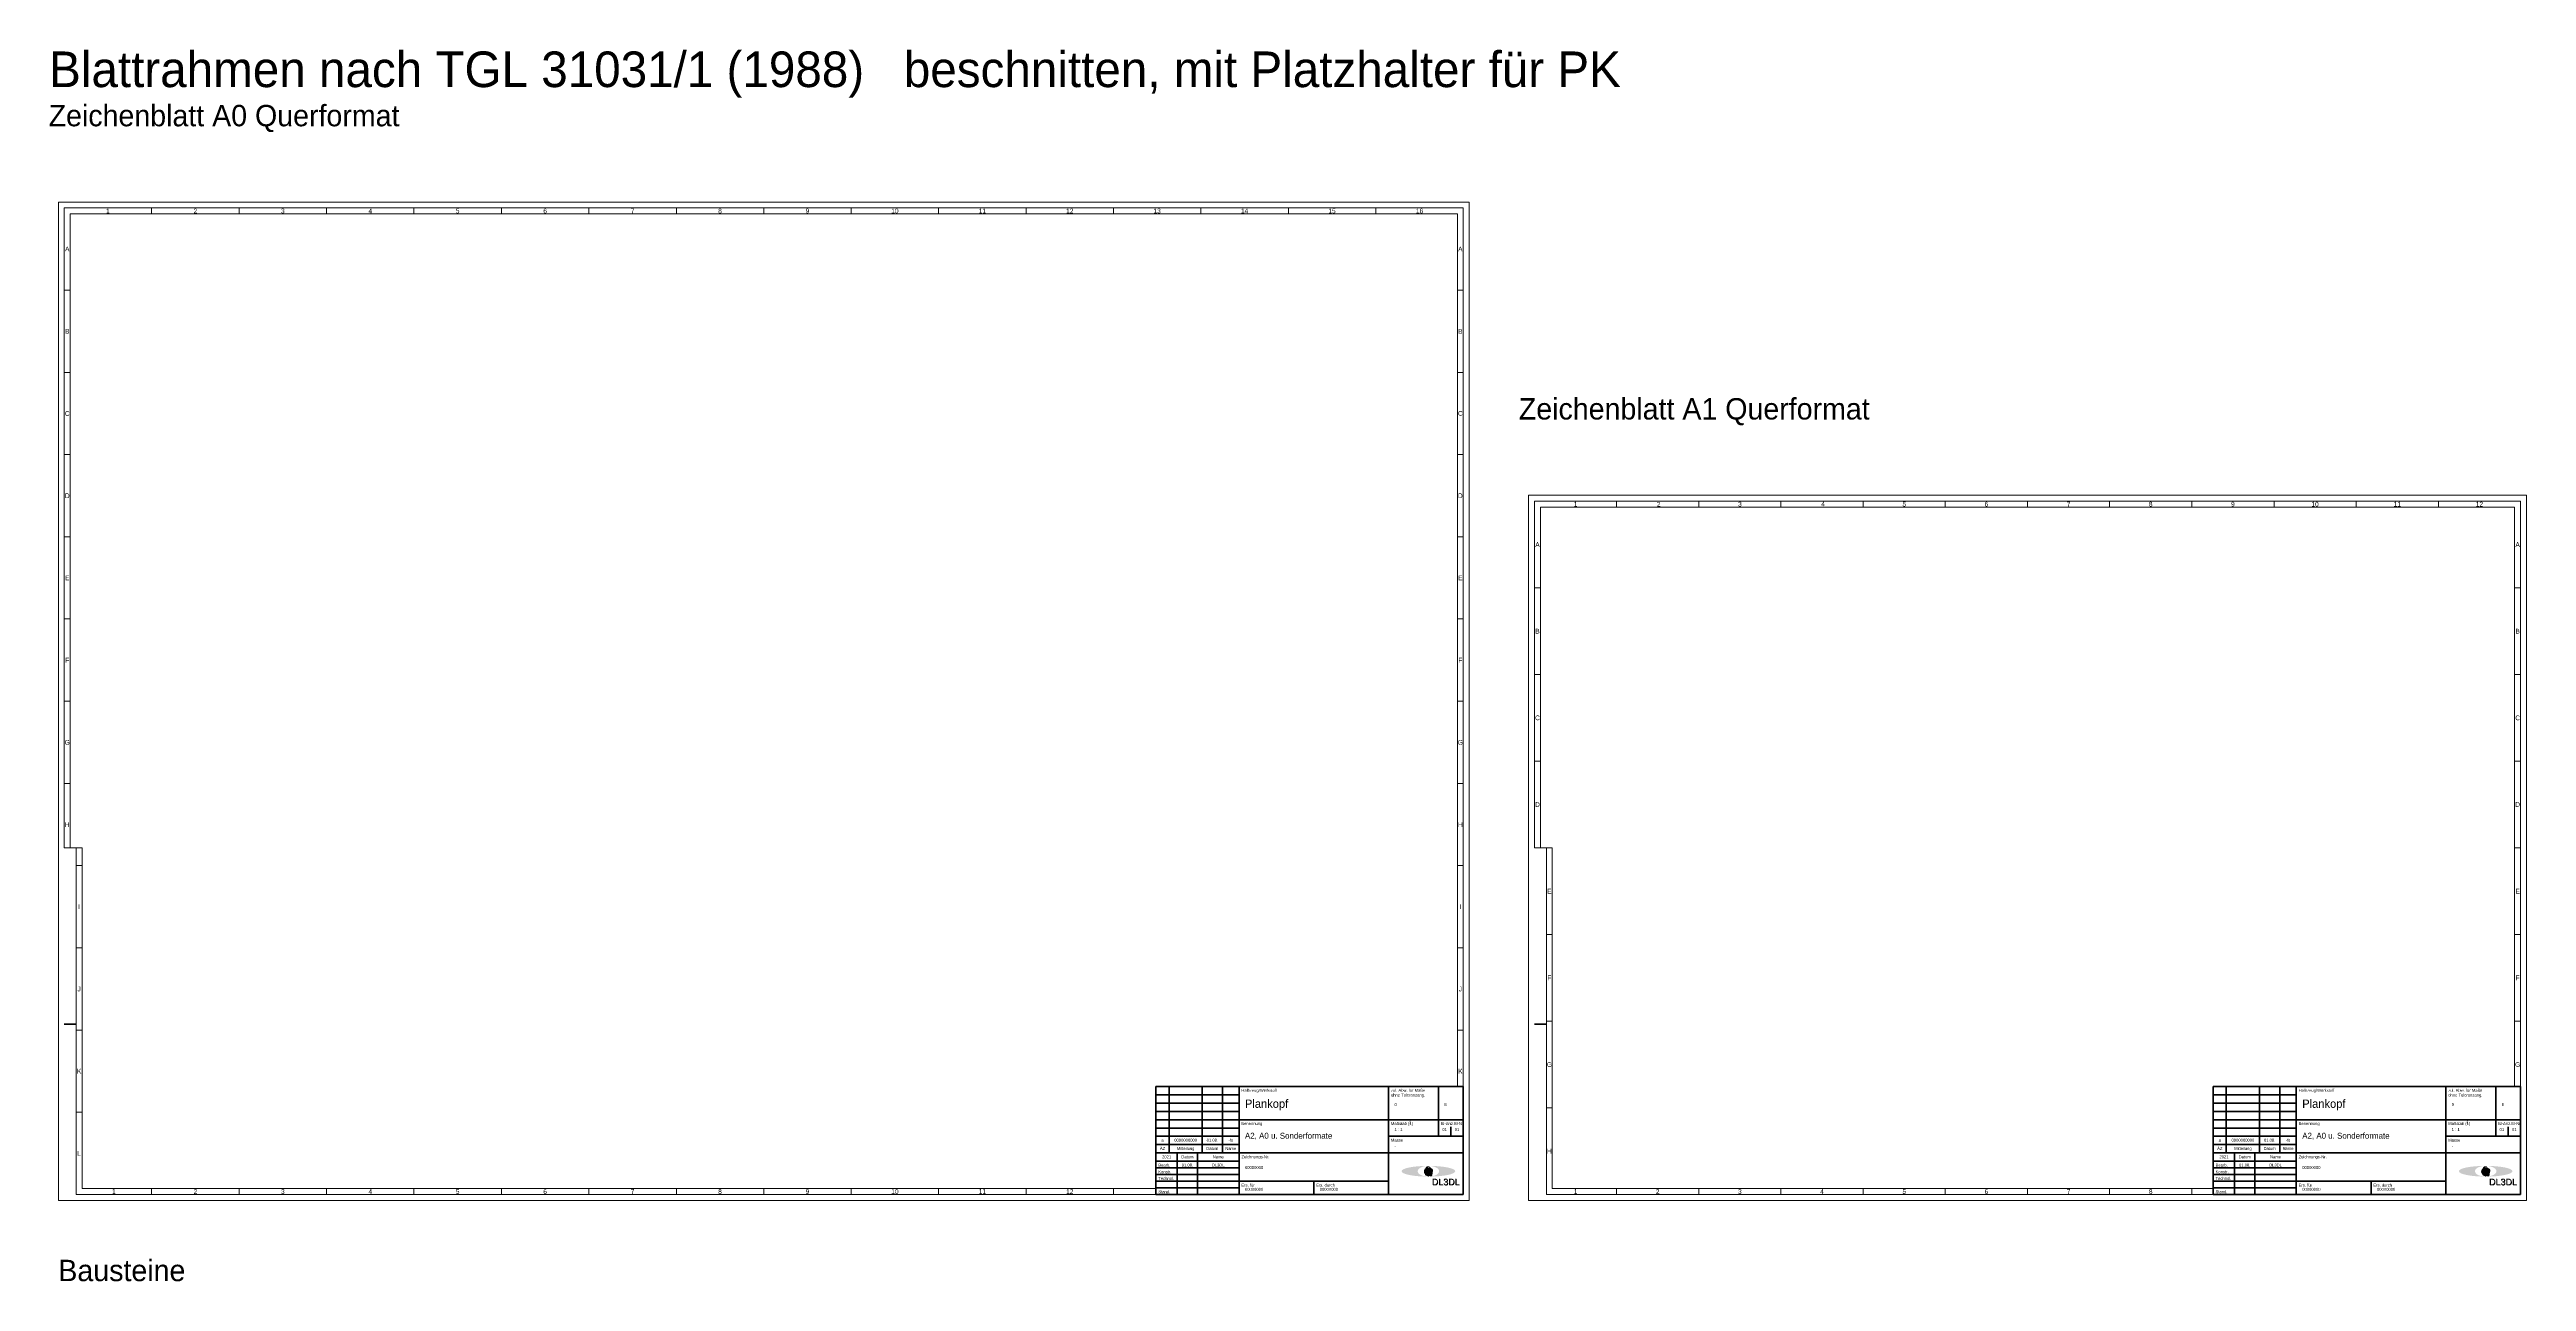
# Model space of a CAD drawing. Header units: millimetres. Extents: x -10 to 4154, y -219 to 3798.
# Drawn here: x -10 to 2078, y 299 to 1337 of the extents above; entities that cross this region are included whole.
import ezdxf
from ezdxf.enums import TextEntityAlignment as Align

# ---------------------------------------------------------------- set-up
doc = ezdxf.new("R2010")
doc.units = ezdxf.units.MM
for name, color, linetype, lineweight, true_color in [('_Logo_A_oval', 1, 'Continuous', 5, 0xff0000), ('_Logo_B_oval', 30, 'Continuous', 5, 0xff7f00), ('_Logo_C_oval', 16, 'Continuous', 5, 0x4c0000), ('_Logo_Phoenix', 96, 'Continuous', 5, 0x004c00), ('_Logo_Text1', 5, 'Continuous', 5, 0x0000ff), ('_Logo_Text2', 1, 'Continuous', 5, 0xff0000), ('Begrenzungslinie Felder', 5, 'Continuous', 50, 0x0000ff), ('Begrenzungslinie Schriftfeld', 30, 'Continuous', 100, 0xff7f00), ('Blattformate', 2, 'Continuous', 5, 0xffff00), ('Legende', 7, 'Continuous', 5, 0x000000), ('Lochung', 94, 'Continuous', 50, 0x008000), ('PK_Txt_ausgef', 3, 'Continuous', 5, 0x00ff00), ('Text_Ausgef', 3, 'Continuous', 5, 0x00ff00), ('Text_Vorgabe', 1, 'Continuous', 5, 0xff0000), ('Zeichnungsrahmen_1', 7, 'Continuous', 5, 0x000000), ('Zeilenlinie', 134, 'Continuous', 35, 0x008080)]:
    doc.layers.add(name, color=color, linetype=linetype, lineweight=lineweight, true_color=true_color)
doc.styles.add('textstyle100', font='')
doc.styles.add('textstyle101', font='')
doc.styles.add('textstyle102', font='')
doc.styles.add('textstyle103', font='')
doc.styles.add('textstyle140', font='')
doc.styles.add('textstyle141', font='')
doc.styles.add('textstyle147', font='')
doc.styles.add('textstyle148', font='')
doc.styles.add('textstyle149', font='')
doc.styles.add('textstyle150', font='')
doc.styles.add('textstyle151', font='')
doc.styles.add('textstyle152', font='')
doc.styles.add('textstyle153', font='')
doc.styles.add('textstyle154', font='')
doc.styles.add('textstyle155', font='')
doc.styles.add('textstyle156', font='')
doc.styles.add('textstyle157', font='')
doc.styles.add('textstyle158', font='')
doc.styles.add('textstyle159', font='')
doc.styles.add('textstyle160', font='')
doc.styles.add('textstyle161', font='')
doc.styles.add('textstyle162', font='')
doc.styles.add('textstyle163', font='')
doc.styles.add('textstyle164', font='')
doc.styles.add('textstyle165', font='')
doc.styles.add('textstyle166', font='')
doc.styles.add('textstyle167', font='')
doc.styles.add('textstyle168', font='')
doc.styles.add('textstyle169', font='')
doc.styles.add('textstyle170', font='')
doc.styles.add('textstyle171', font='')
doc.styles.add('textstyle172', font='')
doc.styles.add('textstyle173', font='')
doc.styles.add('textstyle174', font='')
doc.styles.add('textstyle175', font='')
doc.styles.add('textstyle176', font='')
doc.styles.add('textstyle177', font='')
doc.styles.add('textstyle178', font='')
doc.styles.add('textstyle179', font='')
doc.styles.add('textstyle180', font='')
doc.styles.add('textstyle181', font='')
doc.styles.add('textstyle182', font='')
doc.styles.add('textstyle183', font='')
doc.styles.add('textstyle184', font='')
doc.styles.add('textstyle185', font='')
doc.styles.add('textstyle186', font='')
doc.styles.add('textstyle187', font='')
doc.styles.add('textstyle188', font='')
doc.styles.add('textstyle189', font='')
doc.styles.add('textstyle190', font='')
doc.styles.add('textstyle191', font='')
doc.styles.add('textstyle192', font='')
doc.styles.add('textstyle193', font='')
doc.styles.add('textstyle194', font='')
doc.styles.add('textstyle195', font='')
doc.styles.add('textstyle196', font='')
doc.styles.add('textstyle197', font='')
doc.styles.add('textstyle198', font='')
doc.styles.add('textstyle199', font='')
doc.styles.add('textstyle200', font='')
doc.styles.add('textstyle201', font='')
doc.styles.add('textstyle202', font='')
doc.styles.add('textstyle203', font='')
doc.styles.add('textstyle204', font='')
doc.styles.add('textstyle205', font='')
doc.styles.add('textstyle206', font='')
doc.styles.add('textstyle210', font='')
doc.styles.add('textstyle211', font='')
doc.styles.add('textstyle212', font='')
doc.styles.add('textstyle213', font='')
doc.styles.add('textstyle214', font='')
doc.styles.add('textstyle215', font='')
doc.styles.add('textstyle216', font='')
doc.styles.add('textstyle217', font='')
doc.styles.add('textstyle218', font='')
doc.styles.add('textstyle219', font='')
doc.styles.add('textstyle220', font='')
doc.styles.add('textstyle221', font='')
doc.styles.add('textstyle222', font='')
doc.styles.add('textstyle223', font='')
doc.styles.add('textstyle224', font='')
doc.styles.add('textstyle225', font='')
doc.styles.add('textstyle226', font='')
doc.styles.add('textstyle227', font='')
doc.styles.add('textstyle228', font='')
doc.styles.add('textstyle229', font='')
doc.styles.add('textstyle230', font='')
doc.styles.add('textstyle231', font='')
doc.styles.add('textstyle232', font='')
doc.styles.add('textstyle233', font='')
doc.styles.add('textstyle234', font='')
doc.styles.add('textstyle235', font='')
doc.styles.add('textstyle24', font='')
doc.styles.add('textstyle25', font='')
doc.styles.add('textstyle26', font='')
doc.styles.add('textstyle27', font='')
doc.styles.add('textstyle28', font='')
doc.styles.add('textstyle29', font='')
doc.styles.add('textstyle30', font='')
doc.styles.add('textstyle31', font='')
doc.styles.add('textstyle32', font='')
doc.styles.add('textstyle33', font='')
doc.styles.add('textstyle34', font='')
doc.styles.add('textstyle35', font='')
doc.styles.add('textstyle36', font='')
doc.styles.add('textstyle37', font='')
doc.styles.add('textstyle38', font='')
doc.styles.add('textstyle39', font='')
doc.styles.add('textstyle40', font='')
doc.styles.add('textstyle41', font='')
doc.styles.add('textstyle42', font='')
doc.styles.add('textstyle43', font='')
doc.styles.add('textstyle436', font='')
doc.styles.add('textstyle44', font='')
doc.styles.add('textstyle45', font='')
doc.styles.add('textstyle46', font='')
doc.styles.add('textstyle47', font='')
doc.styles.add('textstyle48', font='')
doc.styles.add('textstyle49', font='')
doc.styles.add('textstyle50', font='')
doc.styles.add('textstyle51', font='')
doc.styles.add('textstyle52', font='')
doc.styles.add('textstyle53', font='')
doc.styles.add('textstyle54', font='')
doc.styles.add('textstyle549', font='')
doc.styles.add('textstyle55', font='')
doc.styles.add('textstyle554', font='')
doc.styles.add('textstyle555', font='')
doc.styles.add('textstyle56', font='')
doc.styles.add('textstyle57', font='')
doc.styles.add('textstyle58', font='')
doc.styles.add('textstyle59', font='')
doc.styles.add('textstyle60', font='')
doc.styles.add('textstyle61', font='')
doc.styles.add('textstyle62', font='')
doc.styles.add('textstyle63', font='')
doc.styles.add('textstyle64', font='')
doc.styles.add('textstyle65', font='')
doc.styles.add('textstyle66', font='')
doc.styles.add('textstyle67', font='')
doc.styles.add('textstyle68', font='')
doc.styles.add('textstyle69', font='')
doc.styles.add('textstyle70', font='')
doc.styles.add('textstyle71', font='')
doc.styles.add('textstyle72', font='')
doc.styles.add('textstyle73', font='')
doc.styles.add('textstyle74', font='')
doc.styles.add('textstyle75', font='')
doc.styles.add('textstyle76', font='')
doc.styles.add('textstyle77', font='')
doc.styles.add('textstyle78', font='')
doc.styles.add('textstyle79', font='')
doc.styles.add('textstyle80', font='')
doc.styles.add('textstyle81', font='')
doc.styles.add('textstyle82', font='')
doc.styles.add('textstyle83', font='')
doc.styles.add('textstyle84', font='')
doc.styles.add('textstyle85', font='')
doc.styles.add('textstyle86', font='')
doc.styles.add('textstyle87', font='')
doc.styles.add('textstyle88', font='')
doc.styles.add('textstyle89', font='')
doc.styles.add('textstyle90', font='')
doc.styles.add('textstyle91', font='')
doc.styles.add('textstyle92', font='')
doc.styles.add('textstyle93', font='')
doc.styles.add('textstyle94', font='')
doc.styles.add('textstyle95', font='')
doc.styles.add('textstyle96', font='')
doc.styles.add('textstyle97', font='')
doc.styles.add('textstyle98', font='')
doc.styles.add('textstyle99', font='')
doc.styles.get('textstyle100').set_extended_font_data('TGL 31034-1')
doc.styles.get('textstyle101').set_extended_font_data('TGL 31034-1')
doc.styles.get('textstyle102').set_extended_font_data('TGL 31034-1')
doc.styles.get('textstyle103').set_extended_font_data('TGL 31034-1')
doc.styles.get('textstyle140').set_extended_font_data('Arial')
doc.styles.get('textstyle141').set_extended_font_data('Arial')
doc.styles.get('textstyle147').set_extended_font_data('TGL 31034-1')
doc.styles.get('textstyle148').set_extended_font_data('TGL 31034-1')
doc.styles.get('textstyle149').set_extended_font_data('TGL 31034-1')
doc.styles.get('textstyle150').set_extended_font_data('TGL 31034-1')
doc.styles.get('textstyle151').set_extended_font_data('TGL 31034-1')
doc.styles.get('textstyle152').set_extended_font_data('TGL 31034-1')
doc.styles.get('textstyle153').set_extended_font_data('TGL 31034-1')
doc.styles.get('textstyle154').set_extended_font_data('TGL 31034-1')
doc.styles.get('textstyle155').set_extended_font_data('TGL 31034-1')
doc.styles.get('textstyle156').set_extended_font_data('TGL 31034-1')
doc.styles.get('textstyle157').set_extended_font_data('TGL 31034-1')
doc.styles.get('textstyle158').set_extended_font_data('TGL 31034-1')
doc.styles.get('textstyle159').set_extended_font_data('TGL 31034-1')
doc.styles.get('textstyle160').set_extended_font_data('TGL 31034-1')
doc.styles.get('textstyle161').set_extended_font_data('TGL 31034-1')
doc.styles.get('textstyle162').set_extended_font_data('TGL 31034-1')
doc.styles.get('textstyle163').set_extended_font_data('TGL 31034-1')
doc.styles.get('textstyle164').set_extended_font_data('TGL 31034-1')
doc.styles.get('textstyle165').set_extended_font_data('TGL 31034-1')
doc.styles.get('textstyle166').set_extended_font_data('TGL 31034-1')
doc.styles.get('textstyle167').set_extended_font_data('TGL 31034-1')
doc.styles.get('textstyle168').set_extended_font_data('TGL 31034-1')
doc.styles.get('textstyle169').set_extended_font_data('TGL 31034-1')
doc.styles.get('textstyle170').set_extended_font_data('TGL 31034-1')
doc.styles.get('textstyle171').set_extended_font_data('TGL 31034-1')
doc.styles.get('textstyle172').set_extended_font_data('TGL 31034-1')
doc.styles.get('textstyle173').set_extended_font_data('TGL 31034-1')
doc.styles.get('textstyle174').set_extended_font_data('TGL 31034-1')
doc.styles.get('textstyle175').set_extended_font_data('TGL 31034-1')
doc.styles.get('textstyle176').set_extended_font_data('TGL 31034-1')
doc.styles.get('textstyle177').set_extended_font_data('TGL 31034-1')
doc.styles.get('textstyle178').set_extended_font_data('TGL 31034-1')
doc.styles.get('textstyle179').set_extended_font_data('TGL 31034-1')
doc.styles.get('textstyle180').set_extended_font_data('TGL 31034-1')
doc.styles.get('textstyle181').set_extended_font_data('TGL 31034-1')
doc.styles.get('textstyle182').set_extended_font_data('TGL 31034-1')
doc.styles.get('textstyle183').set_extended_font_data('TGL 31034-1')
doc.styles.get('textstyle184').set_extended_font_data('TGL 31034-1')
doc.styles.get('textstyle185').set_extended_font_data('TGL 31034-1')
doc.styles.get('textstyle186').set_extended_font_data('TGL 31034-1')
doc.styles.get('textstyle187').set_extended_font_data('TGL 31034-1')
doc.styles.get('textstyle188').set_extended_font_data('TGL 31034-1')
doc.styles.get('textstyle189').set_extended_font_data('TGL 31034-1')
doc.styles.get('textstyle190').set_extended_font_data('TGL 31034-1')
doc.styles.get('textstyle191').set_extended_font_data('TGL 31034-1')
doc.styles.get('textstyle192').set_extended_font_data('TGL 31034-1')
doc.styles.get('textstyle193').set_extended_font_data('TGL 31034-1')
doc.styles.get('textstyle194').set_extended_font_data('TGL 31034-1')
doc.styles.get('textstyle195').set_extended_font_data('TGL 31034-1')
doc.styles.get('textstyle196').set_extended_font_data('TGL 31034-1')
doc.styles.get('textstyle197').set_extended_font_data('TGL 31034-1')
doc.styles.get('textstyle198').set_extended_font_data('TGL 31034-1')
doc.styles.get('textstyle199').set_extended_font_data('TGL 31034-1')
doc.styles.get('textstyle200').set_extended_font_data('TGL 31034-1')
doc.styles.get('textstyle201').set_extended_font_data('TGL 31034-1')
doc.styles.get('textstyle202').set_extended_font_data('TGL 31034-1')
doc.styles.get('textstyle203').set_extended_font_data('TGL 31034-1')
doc.styles.get('textstyle204').set_extended_font_data('TGL 31034-1')
doc.styles.get('textstyle205').set_extended_font_data('TGL 31034-1')
doc.styles.get('textstyle206').set_extended_font_data('TGL 31034-1')
doc.styles.get('textstyle210').set_extended_font_data('TGL 31034-1')
doc.styles.get('textstyle211').set_extended_font_data('TGL 31034-1')
doc.styles.get('textstyle212').set_extended_font_data('TGL 31034-1')
doc.styles.get('textstyle213').set_extended_font_data('TGL 31034-1')
doc.styles.get('textstyle214').set_extended_font_data('TGL 31034-1')
doc.styles.get('textstyle215').set_extended_font_data('TGL 31034-1')
doc.styles.get('textstyle216').set_extended_font_data('TGL 31034-1')
doc.styles.get('textstyle217').set_extended_font_data('TGL 31034-1')
doc.styles.get('textstyle218').set_extended_font_data('TGL 31034-1')
doc.styles.get('textstyle219').set_extended_font_data('TGL 31034-1')
doc.styles.get('textstyle220').set_extended_font_data('TGL 31034-1')
doc.styles.get('textstyle221').set_extended_font_data('TGL 31034-1')
doc.styles.get('textstyle222').set_extended_font_data('TGL 31034-1')
doc.styles.get('textstyle223').set_extended_font_data('TGL 31034-1')
doc.styles.get('textstyle224').set_extended_font_data('TGL 31034-1')
doc.styles.get('textstyle225').set_extended_font_data('TGL 31034-1')
doc.styles.get('textstyle226').set_extended_font_data('TGL 31034-1')
doc.styles.get('textstyle227').set_extended_font_data('TGL 31034-1')
doc.styles.get('textstyle228').set_extended_font_data('TGL 31034-1')
doc.styles.get('textstyle229').set_extended_font_data('TGL 31034-1')
doc.styles.get('textstyle230').set_extended_font_data('TGL 31034-1')
doc.styles.get('textstyle231').set_extended_font_data('TGL 31034-1')
doc.styles.get('textstyle232').set_extended_font_data('TGL 31034-1')
doc.styles.get('textstyle233').set_extended_font_data('TGL 31034-1')
doc.styles.get('textstyle234').set_extended_font_data('TGL 31034-1')
doc.styles.get('textstyle235').set_extended_font_data('TGL 31034-1')
doc.styles.get('textstyle24').set_extended_font_data('TGL 31034-1')
doc.styles.get('textstyle25').set_extended_font_data('TGL 31034-1')
doc.styles.get('textstyle26').set_extended_font_data('TGL 31034-1')
doc.styles.get('textstyle27').set_extended_font_data('TGL 31034-1')
doc.styles.get('textstyle28').set_extended_font_data('TGL 31034-1')
doc.styles.get('textstyle29').set_extended_font_data('TGL 31034-1')
doc.styles.get('textstyle30').set_extended_font_data('TGL 31034-1')
doc.styles.get('textstyle31').set_extended_font_data('TGL 31034-1')
doc.styles.get('textstyle32').set_extended_font_data('TGL 31034-1')
doc.styles.get('textstyle33').set_extended_font_data('TGL 31034-1')
doc.styles.get('textstyle34').set_extended_font_data('TGL 31034-1')
doc.styles.get('textstyle35').set_extended_font_data('TGL 31034-1')
doc.styles.get('textstyle36').set_extended_font_data('TGL 31034-1')
doc.styles.get('textstyle37').set_extended_font_data('TGL 31034-1')
doc.styles.get('textstyle38').set_extended_font_data('TGL 31034-1')
doc.styles.get('textstyle39').set_extended_font_data('TGL 31034-1')
doc.styles.get('textstyle40').set_extended_font_data('TGL 31034-1')
doc.styles.get('textstyle41').set_extended_font_data('TGL 31034-1')
doc.styles.get('textstyle42').set_extended_font_data('TGL 31034-1')
doc.styles.get('textstyle43').set_extended_font_data('TGL 31034-1')
doc.styles.get('textstyle436').set_extended_font_data('TGL 31034-1')
doc.styles.get('textstyle44').set_extended_font_data('TGL 31034-1')
doc.styles.get('textstyle45').set_extended_font_data('TGL 31034-1')
doc.styles.get('textstyle46').set_extended_font_data('TGL 31034-1')
doc.styles.get('textstyle47').set_extended_font_data('TGL 31034-1')
doc.styles.get('textstyle48').set_extended_font_data('TGL 31034-1')
doc.styles.get('textstyle49').set_extended_font_data('TGL 31034-1')
doc.styles.get('textstyle50').set_extended_font_data('TGL 31034-1')
doc.styles.get('textstyle51').set_extended_font_data('TGL 31034-1')
doc.styles.get('textstyle52').set_extended_font_data('TGL 31034-1')
doc.styles.get('textstyle53').set_extended_font_data('TGL 31034-1')
doc.styles.get('textstyle54').set_extended_font_data('TGL 31034-1')
doc.styles.get('textstyle549').set_extended_font_data('TGL 31034-1')
doc.styles.get('textstyle55').set_extended_font_data('TGL 31034-1')
doc.styles.get('textstyle554').set_extended_font_data('TGL 31034-1')
doc.styles.get('textstyle555').set_extended_font_data('TGL 31034-1')
doc.styles.get('textstyle56').set_extended_font_data('TGL 31034-1')
doc.styles.get('textstyle57').set_extended_font_data('TGL 31034-1')
doc.styles.get('textstyle58').set_extended_font_data('TGL 31034-1')
doc.styles.get('textstyle59').set_extended_font_data('TGL 31034-1')
doc.styles.get('textstyle60').set_extended_font_data('TGL 31034-1')
doc.styles.get('textstyle61').set_extended_font_data('TGL 31034-1')
doc.styles.get('textstyle62').set_extended_font_data('TGL 31034-1')
doc.styles.get('textstyle63').set_extended_font_data('Arial')
doc.styles.get('textstyle64').set_extended_font_data('Arial')
doc.styles.get('textstyle65').set_extended_font_data('TGL 31034-1')
doc.styles.get('textstyle66').set_extended_font_data('TGL 31034-1')
doc.styles.get('textstyle67').set_extended_font_data('TGL 31034-1')
doc.styles.get('textstyle68').set_extended_font_data('TGL 31034-1')
doc.styles.get('textstyle69').set_extended_font_data('TGL 31034-1')
doc.styles.get('textstyle70').set_extended_font_data('TGL 31034-1')
doc.styles.get('textstyle71').set_extended_font_data('TGL 31034-1')
doc.styles.get('textstyle72').set_extended_font_data('TGL 31034-1')
doc.styles.get('textstyle73').set_extended_font_data('TGL 31034-1')
doc.styles.get('textstyle74').set_extended_font_data('TGL 31034-1')
doc.styles.get('textstyle75').set_extended_font_data('TGL 31034-1')
doc.styles.get('textstyle76').set_extended_font_data('TGL 31034-1')
doc.styles.get('textstyle77').set_extended_font_data('TGL 31034-1')
doc.styles.get('textstyle78').set_extended_font_data('TGL 31034-1')
doc.styles.get('textstyle79').set_extended_font_data('TGL 31034-1')
doc.styles.get('textstyle80').set_extended_font_data('TGL 31034-1')
doc.styles.get('textstyle81').set_extended_font_data('TGL 31034-1')
doc.styles.get('textstyle82').set_extended_font_data('TGL 31034-1')
doc.styles.get('textstyle83').set_extended_font_data('TGL 31034-1')
doc.styles.get('textstyle84').set_extended_font_data('TGL 31034-1')
doc.styles.get('textstyle85').set_extended_font_data('TGL 31034-1')
doc.styles.get('textstyle86').set_extended_font_data('TGL 31034-1')
doc.styles.get('textstyle87').set_extended_font_data('TGL 31034-1')
doc.styles.get('textstyle88').set_extended_font_data('TGL 31034-1')
doc.styles.get('textstyle89').set_extended_font_data('TGL 31034-1')
doc.styles.get('textstyle90').set_extended_font_data('TGL 31034-1')
doc.styles.get('textstyle91').set_extended_font_data('TGL 31034-1')
doc.styles.get('textstyle92').set_extended_font_data('TGL 31034-1')
doc.styles.get('textstyle93').set_extended_font_data('TGL 31034-1')
doc.styles.get('textstyle94').set_extended_font_data('TGL 31034-1')
doc.styles.get('textstyle95').set_extended_font_data('TGL 31034-1')
doc.styles.get('textstyle96').set_extended_font_data('TGL 31034-1')
doc.styles.get('textstyle97').set_extended_font_data('TGL 31034-1')
doc.styles.get('textstyle98').set_extended_font_data('TGL 31034-1')
doc.styles.get('textstyle99').set_extended_font_data('TGL 31034-1')

msp = doc.modelspace()

# ---------------------------------------------------------------- hatches: boundary and pattern name
at = {"layer": '_Logo_A_oval'}
h = msp.add_hatch(color=256, dxfattribs=at)
edge = h.paths.add_edge_path()
edge.add_ellipse((1152.5, 391.9), major_axis=(9.03, 0), ratio=0.5, start_angle=0, end_angle=360)
edge = h.paths.add_edge_path()
edge.add_ellipse((1152.5, 391.9), major_axis=(13.5, 0), ratio=0.333333, start_angle=0, end_angle=360)
h = msp.add_hatch(color=256, dxfattribs=at)
edge = h.paths.add_edge_path()
edge.add_ellipse((2043.5, 391.9), major_axis=(9.03, 0), ratio=0.5, start_angle=0, end_angle=360)
edge = h.paths.add_edge_path()
edge.add_ellipse((2043.5, 391.9), major_axis=(13.5, 0), ratio=0.333333, start_angle=0, end_angle=360)
at = {"layer": '_Logo_B_oval'}
h = msp.add_hatch(color=256, dxfattribs=at)
edge = h.paths.add_edge_path()
edge.add_ellipse((1152.5, 391.9), major_axis=(13.5, 0), ratio=0.333333, start_angle=0, end_angle=360)
edge = h.paths.add_edge_path()
edge.add_ellipse((1152.5, 391.9), major_axis=(18.1, 0), ratio=0.25, start_angle=0, end_angle=360)
h = msp.add_hatch(color=256, dxfattribs=at)
edge = h.paths.add_edge_path()
edge.add_ellipse((2043.5, 391.9), major_axis=(13.5, 0), ratio=0.333333, start_angle=0, end_angle=360)
edge = h.paths.add_edge_path()
edge.add_ellipse((2043.5, 391.9), major_axis=(18.1, 0), ratio=0.25, start_angle=0, end_angle=360)
at = {"layer": '_Logo_C_oval'}
h = msp.add_hatch(color=256, dxfattribs=at)
edge = h.paths.add_edge_path()
edge.add_ellipse((1152.5, 391.9), major_axis=(18.1, 0), ratio=0.25, start_angle=0, end_angle=360)
edge = h.paths.add_edge_path()
edge.add_ellipse((1152.5, 391.9), major_axis=(22.6, 0), ratio=0.2, start_angle=0, end_angle=360)
h = msp.add_hatch(color=256, dxfattribs=at)
edge = h.paths.add_edge_path()
edge.add_ellipse((2043.5, 391.9), major_axis=(18.1, 0), ratio=0.25, start_angle=0, end_angle=360)
edge = h.paths.add_edge_path()
edge.add_ellipse((2043.5, 391.9), major_axis=(22.6, 0), ratio=0.2, start_angle=0, end_angle=360)
at = {"layer": '_Logo_Phoenix'}
h = msp.add_hatch(color=256, dxfattribs=at)
edge = h.paths.add_edge_path()
edge.add_spline(control_points=[(1149.9, 393.8), (1148.5, 392.4), (1149.2, 390.1), (1149.5, 390)], knot_values=[0, 0, 0, 0, 1, 1, 1, 1], degree=3, periodic=0)
edge.add_spline(control_points=[(1149.5, 390), (1149.4, 390.1), (1148.7, 392.4), (1149.9, 393.8)], knot_values=[0, 0, 0, 0, 1, 1, 1, 1], degree=3, periodic=0)
h = msp.add_hatch(color=256, dxfattribs=at)
edge = h.paths.add_edge_path()
edge.add_spline(control_points=[(1151.9, 391.3), (1152.2, 391.1), (1152, 390.7), (1152, 390.7), (1152, 390.7), (1152.1, 390.4), (1152.6, 390.4), (1152.6, 391), (1152.4, 391.3), (1152, 391.8), (1151.6, 392.1), (1151.5, 392.5), (1151.7, 393), (1152.2, 393.2), (1152.3, 393.4), (1152.2, 393.5), (1152, 393.5), (1151.7, 393.4), (1151.5, 393.5), (1151.6, 393.9), (1151.9, 394), (1151.9, 394), (1151.9, 394), (1151.8, 393.9), (1151.7, 393.8), (1151.8, 393.7), (1152.1, 393.8), (1152.5, 394), (1153.3, 394.2), (1153.5, 394.1), (1153.6, 394.1), (1153.6, 393.8), (1153.5, 393.6), (1153.9, 393.7), (1154.1, 393.6), (1154.3, 393.3), (1154.3, 393), (1154, 392.7), (1153.9, 392.6), (1153.9, 392.6), (1153.9, 392.8), (1153.9, 393), (1153.6, 393), (1153.3, 393), (1153.2, 392.7), (1153.2, 392.3), (1153.5, 392.2), (1154, 392), (1154.3, 391.7)], knot_values=[0, 0, 0, 0, 1, 2, 3, 4, 5, 6, 7, 8, 9, 10, 11, 12, 13, 14, 15, 16, 17, 18, 19, 20, 21, 22, 23, 24, 25, 26, 27, 28, 29, 30, 31, 32, 33, 34, 35, 36, 37, 38, 39, 40, 41, 42, 43, 44, 45, 46, 46, 46, 46], degree=3, periodic=0)
edge.add_spline(control_points=[(1154.3, 391.7), (1154.5, 391.3), (1154.7, 390.7), (1154.6, 390.1), (1154.4, 389.6), (1154.2, 389.3), (1154.2, 389.3), (1154.8, 389.7), (1155, 390.3), (1155, 390.8), (1154.9, 390.9), (1155.1, 390.6), (1155.1, 390), (1155, 389.7), (1154.5, 388.8), (1154, 388.4), (1153.4, 388.3), (1152.7, 388.2), (1152.2, 388.5), (1152.2, 388.5), (1152.2, 388.5)], knot_values=[0, 0, 0, 0, 1, 2, 3, 4, 5, 6, 7, 8, 9, 10, 11, 12, 13, 14, 15, 16, 17, 18, 18, 18, 18], degree=3, periodic=0)
edge.add_spline(control_points=[(1152.2, 388.5), (1152.2, 388.5), (1152.2, 388.4), (1148.7, 392.4), (1152.3, 395.3)], knot_values=[0, 0, 0, 0, 1, 2, 2, 2, 2], degree=3, periodic=0)
edge.add_spline(control_points=[(1152.3, 395.3), (1150.7, 393.3), (1151.9, 391.3), (1151.9, 391.3), (1151.9, 391.3), (1151.9, 391.3), (1151.9, 391.3)], knot_values=[0, 0, 0, 0, 1, 2, 3, 4, 4, 4, 4], degree=3, periodic=0)
h = msp.add_hatch(color=256, dxfattribs=at)
edge = h.paths.add_edge_path()
edge.add_spline(control_points=[(1151.8, 395.4), (1150, 391.9), (1151.6, 388.3), (1151.6, 388.3), (1151.6, 388.3), (1149.1, 391.9), (1151.8, 395.4), (1151.8, 395.4), (1151.8, 395.4)], knot_values=[0, 0, 0, 0, 1, 2, 3, 4, 5, 6, 6, 6, 6], degree=3, periodic=0)
h = msp.add_hatch(color=256, dxfattribs=at)
edge = h.paths.add_edge_path()
edge.add_spline(control_points=[(1149.8, 392.4), (1149.8, 389), (1152.8, 387.8), (1152.8, 387.8), (1152.8, 387.8), (1149.5, 388.6), (1149.8, 392.3), (1149.8, 392.3), (1149.8, 392.4)], knot_values=[0, 0, 0, 0, 1, 2, 3, 4, 5, 6, 6, 6, 6], degree=3, periodic=0)
h = msp.add_hatch(color=256, dxfattribs=at)
edge = h.paths.add_edge_path()
edge.add_spline(control_points=[(1153.2, 396), (1150.8, 395.4), (1150, 393.1), (1150, 393.1)], knot_values=[0, 0, 0, 0, 1, 1, 1, 1], degree=3, periodic=0)
edge.add_spline(control_points=[(1150, 393.1), (1150, 393.3), (1150.3, 396), (1153.2, 396)], knot_values=[0, 0, 0, 0, 1, 1, 1, 1], degree=3, periodic=0)
h = msp.add_hatch(color=256, dxfattribs=at)
edge = h.paths.add_edge_path()
edge.add_spline(control_points=[(1154.8, 392.6), (1154.9, 392.3), (1154.9, 392.1), (1154.9, 391.7), (1154.9, 391.4), (1154.9, 391.4), (1154.9, 391.4), (1155.1, 391.8), (1155.1, 392.3), (1155, 393.1), (1154.7, 393.8), (1154.5, 394.2), (1153.9, 394.7), (1153.1, 395), (1153.1, 395), (1153.1, 395)], knot_values=[0, 0, 0, 0, 1, 2, 3, 4, 5, 6, 7, 8, 9, 10, 11, 12, 13, 13, 13, 13], degree=3, periodic=0)
edge.add_spline(control_points=[(1153.1, 395), (1153.6, 394.8), (1153.8, 394.5), (1154.1, 394.1), (1154.4, 393.7), (1154.7, 393.1), (1154.8, 392.6)], knot_values=[0, 0, 0, 0, 1, 2, 3, 4, 4, 4, 4], degree=3, periodic=0)
h = msp.add_hatch(color=256, dxfattribs=at)
edge = h.paths.add_edge_path()
edge.add_spline(control_points=[(1153.7, 388.1), (1154.1, 388), (1154.6, 388), (1154.9, 388), (1155.2, 388.3), (1155.3, 388.7), (1155.3, 389), (1155.4, 389.2), (1155.4, 389.2), (1155.4, 389.2), (1155.3, 388.9), (1155.2, 388.8), (1155, 388.6), (1154.7, 388.4), (1154.5, 388.3), (1154.2, 388.2), (1153.9, 388.2), (1153.7, 388.2), (1153.6, 388.2), (1153.6, 388.2), (1153.6, 388.2), (1153.7, 388.1), (1153.7, 388.1), (1153.7, 388.1), (1153.7, 388.1)], knot_values=[0, 0, 0, 0, 1, 2, 3, 4, 5, 6, 7, 8, 9, 10, 11, 12, 13, 14, 15, 16, 17, 18, 19, 20, 21, 22, 22, 22, 22], degree=3, periodic=0)
h = msp.add_hatch(color=256, dxfattribs=at)
edge = h.paths.add_edge_path()
edge.add_spline(control_points=[(1155.6, 390.7), (1155.6, 390.2), (1155.4, 389.6), (1155.2, 389.3), (1154.8, 388.9), (1154.6, 388.6), (1154.6, 388.6), (1154.7, 388.9), (1155, 389.3), (1155.1, 389.7), (1155.1, 390), (1155, 390.9)], knot_values=[0, 0, 0, 0, 1, 2, 3, 4, 5, 6, 7, 8, 9, 9, 9, 9], degree=3, periodic=0)
edge.add_spline(control_points=[(1155, 390.9), (1155.2, 391), (1155.2, 391.2), (1155.3, 392), (1155.2, 392.7), (1155.2, 393), (1155, 393.8), (1154.8, 393.9), (1155.2, 393.3), (1155.4, 393), (1155.5, 392.5), (1155.6, 392), (1155.6, 391.3), (1155.6, 390.7)], knot_values=[0, 0, 0, 0, 1, 2, 3, 4, 5, 6, 7, 8, 9, 10, 11, 11, 11, 11], degree=3, periodic=0)
h = msp.add_hatch(color=256, dxfattribs=at)
edge = h.paths.add_edge_path()
edge.add_spline(control_points=[(1155.9, 391.7), (1155.9, 392.2), (1155.8, 392.5), (1155.8, 392.9), (1155.6, 393.1), (1155.3, 393.6), (1155.3, 393.6), (1155.3, 393.6)], knot_values=[0, 0, 0, 0, 1, 2, 3, 4, 5, 5, 5, 5], degree=3, periodic=0)
edge.add_spline(control_points=[(1155.3, 393.6), (1156.1, 393.2), (1155.9, 391.7), (1155.9, 391.7), (1155.9, 391.7)], knot_values=[0, 0, 0, 0, 1, 2, 2, 2, 2], degree=3, periodic=0)
h = msp.add_hatch(color=256, dxfattribs=at)
edge = h.paths.add_edge_path()
edge.add_spline(control_points=[(2040.9, 393.8), (2039.5, 392.4), (2040.2, 390.1), (2040.5, 390)], knot_values=[0, 0, 0, 0, 1, 1, 1, 1], degree=3, periodic=0)
edge.add_spline(control_points=[(2040.5, 390), (2040.4, 390.1), (2039.7, 392.4), (2040.9, 393.8)], knot_values=[0, 0, 0, 0, 1, 1, 1, 1], degree=3, periodic=0)
h = msp.add_hatch(color=256, dxfattribs=at)
edge = h.paths.add_edge_path()
edge.add_spline(control_points=[(2042.9, 391.3), (2043.2, 391.1), (2043, 390.7), (2043, 390.7), (2043, 390.7), (2043.1, 390.4), (2043.6, 390.4), (2043.6, 391), (2043.4, 391.3), (2043, 391.8), (2042.6, 392.1), (2042.5, 392.5), (2042.7, 393), (2043.2, 393.2), (2043.3, 393.4), (2043.2, 393.5), (2043, 393.5), (2042.7, 393.4), (2042.5, 393.5), (2042.6, 393.9), (2042.9, 394), (2042.9, 394), (2042.9, 394), (2042.8, 393.9), (2042.7, 393.8), (2042.8, 393.7), (2043.1, 393.8), (2043.5, 394), (2044.3, 394.2), (2044.5, 394.1), (2044.6, 394.1), (2044.6, 393.8), (2044.5, 393.6), (2044.9, 393.7), (2045.1, 393.6), (2045.3, 393.3), (2045.3, 393), (2045, 392.7), (2044.9, 392.6), (2044.9, 392.6), (2044.9, 392.8), (2044.9, 393), (2044.6, 393), (2044.3, 393), (2044.2, 392.7), (2044.2, 392.3), (2044.5, 392.2), (2045, 392), (2045.3, 391.7)], knot_values=[0, 0, 0, 0, 1, 2, 3, 4, 5, 6, 7, 8, 9, 10, 11, 12, 13, 14, 15, 16, 17, 18, 19, 20, 21, 22, 23, 24, 25, 26, 27, 28, 29, 30, 31, 32, 33, 34, 35, 36, 37, 38, 39, 40, 41, 42, 43, 44, 45, 46, 46, 46, 46], degree=3, periodic=0)
edge.add_spline(control_points=[(2045.3, 391.7), (2045.5, 391.3), (2045.7, 390.7), (2045.6, 390.1), (2045.4, 389.6), (2045.2, 389.3), (2045.2, 389.3), (2045.8, 389.7), (2046, 390.3), (2046, 390.8), (2045.9, 390.9), (2046.1, 390.6), (2046.1, 390), (2046, 389.7), (2045.5, 388.8), (2045, 388.4), (2044.4, 388.3), (2043.7, 388.2), (2043.2, 388.5), (2043.2, 388.5), (2043.2, 388.5)], knot_values=[0, 0, 0, 0, 1, 2, 3, 4, 5, 6, 7, 8, 9, 10, 11, 12, 13, 14, 15, 16, 17, 18, 18, 18, 18], degree=3, periodic=0)
edge.add_spline(control_points=[(2043.2, 388.5), (2043.2, 388.5), (2043.2, 388.4), (2039.7, 392.4), (2043.3, 395.3)], knot_values=[0, 0, 0, 0, 1, 2, 2, 2, 2], degree=3, periodic=0)
edge.add_spline(control_points=[(2043.3, 395.3), (2041.7, 393.3), (2042.9, 391.3), (2042.9, 391.3), (2042.9, 391.3), (2042.9, 391.3), (2042.9, 391.3)], knot_values=[0, 0, 0, 0, 1, 2, 3, 4, 4, 4, 4], degree=3, periodic=0)
h = msp.add_hatch(color=256, dxfattribs=at)
edge = h.paths.add_edge_path()
edge.add_spline(control_points=[(2042.8, 395.4), (2041, 391.9), (2042.6, 388.3), (2042.6, 388.3), (2042.6, 388.3), (2040.1, 391.9), (2042.8, 395.4), (2042.8, 395.4), (2042.8, 395.4)], knot_values=[0, 0, 0, 0, 1, 2, 3, 4, 5, 6, 6, 6, 6], degree=3, periodic=0)
h = msp.add_hatch(color=256, dxfattribs=at)
edge = h.paths.add_edge_path()
edge.add_spline(control_points=[(2040.8, 392.4), (2040.8, 389), (2043.8, 387.8), (2043.8, 387.8), (2043.8, 387.8), (2040.5, 388.6), (2040.8, 392.3), (2040.8, 392.3), (2040.8, 392.4)], knot_values=[0, 0, 0, 0, 1, 2, 3, 4, 5, 6, 6, 6, 6], degree=3, periodic=0)
h = msp.add_hatch(color=256, dxfattribs=at)
edge = h.paths.add_edge_path()
edge.add_spline(control_points=[(2044.2, 396), (2041.8, 395.4), (2041, 393.1), (2041, 393.1)], knot_values=[0, 0, 0, 0, 1, 1, 1, 1], degree=3, periodic=0)
edge.add_spline(control_points=[(2041, 393.1), (2041, 393.3), (2041.3, 396), (2044.2, 396)], knot_values=[0, 0, 0, 0, 1, 1, 1, 1], degree=3, periodic=0)
h = msp.add_hatch(color=256, dxfattribs=at)
edge = h.paths.add_edge_path()
edge.add_spline(control_points=[(2045.8, 392.6), (2045.9, 392.3), (2045.9, 392.1), (2045.9, 391.7), (2045.9, 391.4), (2045.9, 391.4), (2045.9, 391.4), (2046.1, 391.8), (2046.1, 392.3), (2046, 393.1), (2045.7, 393.8), (2045.5, 394.2), (2044.9, 394.7), (2044.1, 395), (2044.1, 395), (2044.1, 395)], knot_values=[0, 0, 0, 0, 1, 2, 3, 4, 5, 6, 7, 8, 9, 10, 11, 12, 13, 13, 13, 13], degree=3, periodic=0)
edge.add_spline(control_points=[(2044.1, 395), (2044.6, 394.8), (2044.8, 394.5), (2045.1, 394.1), (2045.4, 393.7), (2045.7, 393.1), (2045.8, 392.6)], knot_values=[0, 0, 0, 0, 1, 2, 3, 4, 4, 4, 4], degree=3, periodic=0)
h = msp.add_hatch(color=256, dxfattribs=at)
edge = h.paths.add_edge_path()
edge.add_spline(control_points=[(2044.7, 388.1), (2045.1, 388), (2045.6, 388), (2045.9, 388), (2046.2, 388.3), (2046.3, 388.7), (2046.3, 389), (2046.4, 389.2), (2046.4, 389.2), (2046.4, 389.2), (2046.3, 388.9), (2046.2, 388.8), (2046, 388.6), (2045.7, 388.4), (2045.5, 388.3), (2045.2, 388.2), (2044.9, 388.2), (2044.7, 388.2), (2044.6, 388.2), (2044.6, 388.2), (2044.6, 388.2), (2044.7, 388.1), (2044.7, 388.1), (2044.7, 388.1), (2044.7, 388.1)], knot_values=[0, 0, 0, 0, 1, 2, 3, 4, 5, 6, 7, 8, 9, 10, 11, 12, 13, 14, 15, 16, 17, 18, 19, 20, 21, 22, 22, 22, 22], degree=3, periodic=0)
h = msp.add_hatch(color=256, dxfattribs=at)
edge = h.paths.add_edge_path()
edge.add_spline(control_points=[(2046.6, 390.7), (2046.6, 390.2), (2046.4, 389.6), (2046.2, 389.3), (2045.8, 388.9), (2045.6, 388.6), (2045.6, 388.6), (2045.7, 388.9), (2046, 389.3), (2046.1, 389.7), (2046.1, 390), (2046, 390.9)], knot_values=[0, 0, 0, 0, 1, 2, 3, 4, 5, 6, 7, 8, 9, 9, 9, 9], degree=3, periodic=0)
edge.add_spline(control_points=[(2046, 390.9), (2046.2, 391), (2046.2, 391.2), (2046.3, 392), (2046.2, 392.7), (2046.2, 393), (2046, 393.8), (2045.8, 393.9), (2046.2, 393.3), (2046.4, 393), (2046.5, 392.5), (2046.6, 392), (2046.6, 391.3), (2046.6, 390.7)], knot_values=[0, 0, 0, 0, 1, 2, 3, 4, 5, 6, 7, 8, 9, 10, 11, 11, 11, 11], degree=3, periodic=0)
h = msp.add_hatch(color=256, dxfattribs=at)
edge = h.paths.add_edge_path()
edge.add_spline(control_points=[(2046.9, 391.7), (2046.9, 392.2), (2046.8, 392.5), (2046.8, 392.9), (2046.6, 393.1), (2046.3, 393.6), (2046.3, 393.6), (2046.3, 393.6)], knot_values=[0, 0, 0, 0, 1, 2, 3, 4, 5, 5, 5, 5], degree=3, periodic=0)
edge.add_spline(control_points=[(2046.3, 393.6), (2047.1, 393.2), (2046.9, 391.7), (2046.9, 391.7), (2046.9, 391.7)], knot_values=[0, 0, 0, 0, 1, 2, 2, 2, 2], degree=3, periodic=0)

# ---------------------------------------------------------------- linework, layer by layer
for points in [[(1149.9, 393.8), (1148.5, 392.4), (1149.2, 390.1), (1149.5, 390)], [(1152.3, 395.3), (1148.7, 392.4), (1152.2, 388.4), (1152.2, 388.5), (1152.2, 388.5)], [(1149.9, 393.8), (1148.7, 392.4), (1149.4, 390.1), (1149.5, 390)], [(1149.8, 392.4), (1149.8, 389), (1152.8, 387.8), (1152.8, 387.8), (1152.8, 387.8), (1149.5, 388.6), (1149.8, 392.3), (1149.8, 392.3), (1149.8, 392.4)], [(1151.8, 395.4), (1150, 391.9), (1151.6, 388.3), (1151.6, 388.3), (1151.6, 388.3), (1149.1, 391.9), (1151.8, 395.4), (1151.8, 395.4), (1151.8, 395.4)], [(1153.2, 396), (1150.3, 396), (1150, 393.3), (1150, 393.1)], [(1153.2, 396), (1150.8, 395.4), (1150, 393.1), (1150, 393.1)], [(1152.3, 395.3), (1150.7, 393.3), (1151.9, 391.3), (1151.9, 391.3), (1151.9, 391.3), (1151.9, 391.3), (1151.9, 391.3)], [(1151.9, 391.3), (1152.2, 391.1), (1152, 390.7), (1152, 390.7), (1152, 390.7), (1152.1, 390.4), (1152.6, 390.4), (1152.6, 391), (1152.4, 391.3), (1152, 391.8), (1151.6, 392.1), (1151.5, 392.5), (1151.7, 393), (1152.2, 393.2), (1152.3, 393.4), (1152.2, 393.5), (1152, 393.5), (1151.7, 393.4), (1151.5, 393.5), (1151.6, 393.9), (1151.9, 394), (1151.9, 394), (1151.9, 394), (1151.8, 393.9), (1151.7, 393.8), (1151.8, 393.7), (1152.1, 393.8), (1152.5, 394), (1153.3, 394.2), (1153.5, 394.1), (1153.6, 394.1), (1153.6, 393.8), (1153.5, 393.6), (1153.9, 393.7), (1154.1, 393.6), (1154.3, 393.3), (1154.3, 393), (1154, 392.7), (1153.9, 392.6), (1153.9, 392.6), (1153.9, 392.8), (1153.9, 393), (1153.6, 393), (1153.3, 393), (1153.2, 392.7), (1153.2, 392.3), (1153.5, 392.2), (1154, 392), (1154.3, 391.7)], [(1154.3, 391.7), (1154.5, 391.3), (1154.7, 390.7), (1154.6, 390.1), (1154.4, 389.6), (1154.2, 389.3), (1154.2, 389.3), (1154.8, 389.7), (1155, 390.3), (1155, 390.8), (1154.9, 390.9), (1155.1, 390.6), (1155.1, 390), (1155, 389.7), (1154.5, 388.8), (1154, 388.4), (1153.4, 388.3), (1152.7, 388.2), (1152.2, 388.5), (1152.2, 388.5), (1152.2, 388.5)], [(1153.1, 395), (1153.6, 394.8), (1153.8, 394.5), (1154.1, 394.1), (1154.4, 393.7), (1154.7, 393.1), (1154.8, 392.6)], [(1154.8, 392.6), (1154.9, 392.3), (1154.9, 392.1), (1154.9, 391.7), (1154.9, 391.4), (1154.9, 391.4), (1154.9, 391.4), (1155.1, 391.8), (1155.1, 392.3), (1155, 393.1), (1154.7, 393.8), (1154.5, 394.2), (1153.9, 394.7), (1153.1, 395), (1153.1, 395), (1153.1, 395)], [(1153.7, 388.1), (1154.1, 388), (1154.6, 388), (1154.9, 388), (1155.2, 388.3), (1155.3, 388.7), (1155.3, 389), (1155.4, 389.2), (1155.4, 389.2), (1155.4, 389.2), (1155.3, 388.9), (1155.2, 388.8), (1155, 388.6), (1154.7, 388.4), (1154.5, 388.3), (1154.2, 388.2), (1153.9, 388.2), (1153.7, 388.2), (1153.6, 388.2), (1153.6, 388.2), (1153.6, 388.2), (1153.7, 388.1), (1153.7, 388.1), (1153.7, 388.1), (1153.7, 388.1)], [(1155.6, 390.7), (1155.6, 390.2), (1155.4, 389.6), (1155.2, 389.3), (1154.8, 388.9), (1154.6, 388.6), (1154.6, 388.6), (1154.7, 388.9), (1155, 389.3), (1155.1, 389.7), (1155.1, 390), (1155, 390.9)], [(1155, 390.9), (1155.2, 391), (1155.2, 391.2), (1155.3, 392), (1155.2, 392.7), (1155.2, 393), (1155, 393.8), (1154.8, 393.9), (1155.2, 393.3), (1155.4, 393), (1155.5, 392.5), (1155.6, 392), (1155.6, 391.3), (1155.6, 390.7)], [(1155.3, 393.6), (1156.1, 393.2), (1155.9, 391.7), (1155.9, 391.7), (1155.9, 391.7)], [(1155.9, 391.7), (1155.9, 392.2), (1155.8, 392.5), (1155.8, 392.9), (1155.6, 393.1), (1155.3, 393.6), (1155.3, 393.6), (1155.3, 393.6)], [(2040.9, 393.8), (2039.5, 392.4), (2040.2, 390.1), (2040.5, 390)], [(2043.3, 395.3), (2039.7, 392.4), (2043.2, 388.4), (2043.2, 388.5), (2043.2, 388.5)], [(2040.9, 393.8), (2039.7, 392.4), (2040.4, 390.1), (2040.5, 390)], [(2040.8, 392.4), (2040.8, 389), (2043.8, 387.8), (2043.8, 387.8), (2043.8, 387.8), (2040.5, 388.6), (2040.8, 392.3), (2040.8, 392.3), (2040.8, 392.4)], [(2042.8, 395.4), (2041, 391.9), (2042.6, 388.3), (2042.6, 388.3), (2042.6, 388.3), (2040.1, 391.9), (2042.8, 395.4), (2042.8, 395.4), (2042.8, 395.4)], [(2044.2, 396), (2041.3, 396), (2041, 393.3), (2041, 393.1)], [(2044.2, 396), (2041.8, 395.4), (2041, 393.1), (2041, 393.1)], [(2043.3, 395.3), (2041.7, 393.3), (2042.9, 391.3), (2042.9, 391.3), (2042.9, 391.3), (2042.9, 391.3), (2042.9, 391.3)], [(2042.9, 391.3), (2043.2, 391.1), (2043, 390.7), (2043, 390.7), (2043, 390.7), (2043.1, 390.4), (2043.6, 390.4), (2043.6, 391), (2043.4, 391.3), (2043, 391.8), (2042.6, 392.1), (2042.5, 392.5), (2042.7, 393), (2043.2, 393.2), (2043.3, 393.4), (2043.2, 393.5), (2043, 393.5), (2042.7, 393.4), (2042.5, 393.5), (2042.6, 393.9), (2042.9, 394), (2042.9, 394), (2042.9, 394), (2042.8, 393.9), (2042.7, 393.8), (2042.8, 393.7), (2043.1, 393.8), (2043.5, 394), (2044.3, 394.2), (2044.5, 394.1), (2044.6, 394.1), (2044.6, 393.8), (2044.5, 393.6), (2044.9, 393.7), (2045.1, 393.6), (2045.3, 393.3), (2045.3, 393), (2045, 392.7), (2044.9, 392.6), (2044.9, 392.6), (2044.9, 392.8), (2044.9, 393), (2044.6, 393), (2044.3, 393), (2044.2, 392.7), (2044.2, 392.3), (2044.5, 392.2), (2045, 392), (2045.3, 391.7)], [(2045.3, 391.7), (2045.5, 391.3), (2045.7, 390.7), (2045.6, 390.1), (2045.4, 389.6), (2045.2, 389.3), (2045.2, 389.3), (2045.8, 389.7), (2046, 390.3), (2046, 390.8), (2045.9, 390.9), (2046.1, 390.6), (2046.1, 390), (2046, 389.7), (2045.5, 388.8), (2045, 388.4), (2044.4, 388.3), (2043.7, 388.2), (2043.2, 388.5), (2043.2, 388.5), (2043.2, 388.5)], [(2044.1, 395), (2044.6, 394.8), (2044.8, 394.5), (2045.1, 394.1), (2045.4, 393.7), (2045.7, 393.1), (2045.8, 392.6)], [(2045.8, 392.6), (2045.9, 392.3), (2045.9, 392.1), (2045.9, 391.7), (2045.9, 391.4), (2045.9, 391.4), (2045.9, 391.4), (2046.1, 391.8), (2046.1, 392.3), (2046, 393.1), (2045.7, 393.8), (2045.5, 394.2), (2044.9, 394.7), (2044.1, 395), (2044.1, 395), (2044.1, 395)], [(2044.7, 388.1), (2045.1, 388), (2045.6, 388), (2045.9, 388), (2046.2, 388.3), (2046.3, 388.7), (2046.3, 389), (2046.4, 389.2), (2046.4, 389.2), (2046.4, 389.2), (2046.3, 388.9), (2046.2, 388.8), (2046, 388.6), (2045.7, 388.4), (2045.5, 388.3), (2045.2, 388.2), (2044.9, 388.2), (2044.7, 388.2), (2044.6, 388.2), (2044.6, 388.2), (2044.6, 388.2), (2044.7, 388.1), (2044.7, 388.1), (2044.7, 388.1), (2044.7, 388.1)], [(2046.6, 390.7), (2046.6, 390.2), (2046.4, 389.6), (2046.2, 389.3), (2045.8, 388.9), (2045.6, 388.6), (2045.6, 388.6), (2045.7, 388.9), (2046, 389.3), (2046.1, 389.7), (2046.1, 390), (2046, 390.9)], [(2046, 390.9), (2046.2, 391), (2046.2, 391.2), (2046.3, 392), (2046.2, 392.7), (2046.2, 393), (2046, 393.8), (2045.8, 393.9), (2046.2, 393.3), (2046.4, 393), (2046.5, 392.5), (2046.6, 392), (2046.6, 391.3), (2046.6, 390.7)], [(2046.3, 393.6), (2047.1, 393.2), (2046.9, 391.7), (2046.9, 391.7), (2046.9, 391.7)], [(2046.9, 391.7), (2046.9, 392.2), (2046.8, 392.5), (2046.8, 392.9), (2046.6, 393.1), (2046.3, 393.6), (2046.3, 393.6), (2046.3, 393.6)]]:
    msp.add_open_spline(points, degree=3, dxfattribs=at)
at = {"layer": 'Begrenzungslinie Felder'}
for p, q in [((933.9, 463.3), (933.9, 407.3)), ((961.9, 463.3), (961.9, 407.3)), ((978.9, 463.3), (978.9, 407.3)), ((992.9, 463.3), (992.9, 407.3)), ((1118.9, 463.3), (1118.9, 435.3)), ((1160.9, 463.3), (1160.9, 435.3)), ((1824.9, 463.3), (1824.9, 407.3)), ((1852.9, 463.3), (1852.9, 407.3)), ((1869.9, 463.3), (1869.9, 407.3)), ((1883.9, 463.3), (1883.9, 407.3)), ((2009.9, 463.3), (2009.9, 435.3)), ((2051.9, 463.3), (2051.9, 435.3)), ((1118.9, 435.3), (992.9, 435.3)), ((1118.9, 435.3), (1160.9, 435.3)), ((1118.9, 435.3), (1118.9, 421.3)), ((1118.9, 421.3), (1181.9, 421.3)), ((1118.9, 421.3), (1118.9, 407.3)), ((1160.9, 435.3), (1181.9, 435.3)), ((1160.9, 435.3), (1160.9, 421.3)), ((1171.4, 421.3), (1171.4, 429.3)), ((2009.9, 435.3), (1883.9, 435.3)), ((2009.9, 435.3), (2051.9, 435.3)), ((2009.9, 435.3), (2009.9, 421.3)), ((2009.9, 421.3), (2072.9, 421.3)), ((2009.9, 421.3), (2009.9, 407.3)), ((2051.9, 435.3), (2072.9, 435.3)), ((2051.9, 435.3), (2051.9, 421.3)), ((2062.4, 421.3), (2062.4, 429.3)), ((922.9, 414.3), (992.9, 414.3)), ((922.9, 407.3), (992.9, 407.3)), ((940.9, 372.3), (940.9, 407.3)), ((957.9, 372.3), (957.9, 407.3)), ((1118.9, 407.3), (992.9, 407.3)), ((992.9, 372.3), (992.9, 407.3)), ((1118.9, 407.3), (1118.9, 372.3)), ((1118.9, 407.3), (1181.9, 407.3)), ((1813.9, 414.3), (1883.9, 414.3)), ((1813.9, 407.3), (1883.9, 407.3)), ((1831.9, 372.3), (1831.9, 407.3)), ((1848.9, 372.3), (1848.9, 407.3)), ((2009.9, 407.3), (1883.9, 407.3)), ((1883.9, 372.3), (1883.9, 407.3)), ((2009.9, 407.3), (2009.9, 372.3)), ((2009.9, 407.3), (2072.9, 407.3)), ((992.9, 383.5), (1118.9, 383.5)), ((1055.9, 372.3), (1055.9, 383.5)), ((1883.9, 383.5), (2009.9, 383.5)), ((1946.9, 372.3), (1946.9, 383.5))]:
    msp.add_line(p, q, dxfattribs=at)
at = {"layer": 'Begrenzungslinie Schriftfeld'}
for p, q in [((922.9, 463.3), (933.9, 463.3)), ((922.9, 463.3), (922.9, 456.3)), ((933.9, 463.3), (961.9, 463.3)), ((961.9, 463.3), (978.9, 463.3)), ((978.9, 463.3), (992.9, 463.3)), ((992.9, 463.3), (1118.9, 463.3)), ((1118.9, 463.3), (1160.9, 463.3)), ((1160.9, 463.3), (1181.9, 463.3)), ((1181.9, 463.3), (1181.9, 435.3)), ((1813.9, 463.3), (1824.9, 463.3)), ((1813.9, 463.3), (1813.9, 456.3)), ((1824.9, 463.3), (1852.9, 463.3)), ((1852.9, 463.3), (1869.9, 463.3)), ((1869.9, 463.3), (1883.9, 463.3)), ((1883.9, 463.3), (2009.9, 463.3)), ((2009.9, 463.3), (2051.9, 463.3)), ((2051.9, 463.3), (2072.9, 463.3)), ((2072.9, 463.3), (2072.9, 435.3)), ((922.9, 456.3), (922.9, 449.3)), ((922.9, 449.3), (922.9, 442.3)), ((922.9, 442.3), (922.9, 435.3)), ((1813.9, 456.3), (1813.9, 449.3)), ((1813.9, 449.3), (1813.9, 442.3)), ((1813.9, 442.3), (1813.9, 435.3)), ((922.9, 435.3), (922.9, 428.3)), ((922.9, 428.3), (922.9, 421.3)), ((922.9, 421.3), (922.9, 414.3)), ((1181.9, 435.3), (1181.9, 421.3)), ((1181.9, 421.3), (1181.9, 407.3)), ((1813.9, 435.3), (1813.9, 428.3)), ((1813.9, 428.3), (1813.9, 421.3)), ((1813.9, 421.3), (1813.9, 414.3)), ((2072.9, 435.3), (2072.9, 421.3)), ((2072.9, 421.3), (2072.9, 407.3)), ((922.9, 414.3), (922.9, 407.3)), ((922.9, 407.3), (922.9, 400.3)), ((922.9, 394.7), (922.9, 400.3)), ((1181.9, 407.3), (1181.9, 372.3)), ((1813.9, 414.3), (1813.9, 407.3)), ((1813.9, 407.3), (1813.9, 400.3)), ((1813.9, 394.7), (1813.9, 400.3)), ((2072.9, 407.3), (2072.9, 372.3)), ((922.9, 389.1), (922.9, 394.7)), ((922.9, 383.5), (922.9, 389.1)), ((922.9, 377.9), (922.9, 383.5)), ((922.9, 372.3), (922.9, 377.9)), ((1813.9, 389.1), (1813.9, 394.7)), ((1813.9, 383.5), (1813.9, 389.1)), ((1813.9, 377.9), (1813.9, 383.5)), ((1813.9, 372.3), (1813.9, 377.9)), ((922.9, 372.3), (940.9, 372.3)), ((940.9, 372.3), (957.9, 372.3)), ((957.9, 372.3), (992.9, 372.3)), ((992.9, 372.3), (1055.9, 372.3)), ((1055.9, 372.3), (1118.9, 372.3)), ((1118.9, 372.3), (1181.9, 372.3)), ((1813.9, 372.3), (1831.9, 372.3)), ((1831.9, 372.3), (1848.9, 372.3)), ((1848.9, 372.3), (1883.9, 372.3)), ((1883.9, 372.3), (1946.9, 372.3)), ((1946.9, 372.3), (2009.9, 372.3)), ((2009.9, 372.3), (2072.9, 372.3))]:
    msp.add_line(p, q, dxfattribs=at)
at = {"layer": 'Blattformate'}
for p, q in [((1186.9, 1208.3), (-2.1, 1208.3)), ((-2.1, 1208.3), (-2.1, 367.3)), ((1186.9, 367.3), (1186.9, 1208.3)), ((2077.9, 961.3), (1236.9, 961.3)), ((1236.9, 961.3), (1236.9, 367.3)), ((2077.9, 367.3), (2077.9, 961.3)), ((-2.1, 367.3), (1186.9, 367.3)), ((1236.9, 367.3), (2077.9, 367.3))]:
    msp.add_line(p, q, dxfattribs=at)
at = {"layer": 'Lochung'}
for p, q in [((2.9, 515.8), (12.9, 515.8)), ((1241.9, 515.8), (1251.9, 515.8))]:
    msp.add_line(p, q, dxfattribs=at)
at = {"layer": 'Zeichnungsrahmen_1'}
for p, q in [((2.9, 1203.3), (2.9, 664.3)), ((2.9, 1203.3), (1181.9, 1203.3)), ((7.9, 664.3), (7.9, 1198.3)), ((1176.9, 1198.3), (7.9, 1198.3)), ((76.5, 1203.3), (76.5, 1198.3)), ((150.2, 1203.3), (150.2, 1198.3)), ((223.9, 1203.3), (223.9, 1198.3)), ((297.6, 1203.3), (297.6, 1198.3)), ((371.3, 1203.3), (371.3, 1198.3)), ((445, 1203.3), (445, 1198.3)), ((518.7, 1203.3), (518.7, 1198.3)), ((592.4, 1203.3), (592.4, 1198.3)), ((666, 1203.3), (666, 1198.3)), ((739.7, 1203.3), (739.7, 1198.3)), ((813.4, 1203.3), (813.4, 1198.3)), ((887.1, 1203.3), (887.1, 1198.3)), ((960.8, 1203.3), (960.8, 1198.3)), ((1034.5, 1203.3), (1034.5, 1198.3)), ((1108.2, 1203.3), (1108.2, 1198.3)), ((1176.9, 463.3), (1176.9, 1198.3)), ((1181.9, 1203.3), (1181.9, 463.3)), ((7.9, 1134.1), (2.9, 1134.1)), ((1181.9, 1134.1), (1176.9, 1134.1)), ((7.9, 1064.8), (2.9, 1064.8)), ((1181.9, 1064.8), (1176.9, 1064.8)), ((7.9, 995.6), (2.9, 995.6)), ((1181.9, 995.6), (1176.9, 995.6)), ((1241.9, 956.3), (1241.9, 664.3)), ((2072.9, 956.3), (1241.9, 956.3)), ((1246.9, 664.3), (1246.9, 951.3)), ((1246.9, 951.3), (2067.9, 951.3)), ((1311.1, 956.3), (1311.1, 951.3)), ((1380.4, 956.3), (1380.4, 951.3)), ((1449.6, 956.3), (1449.6, 951.3)), ((1518.9, 956.3), (1518.9, 951.3)), ((1588.1, 956.3), (1588.1, 951.3)), ((1657.4, 956.3), (1657.4, 951.3)), ((1726.6, 956.3), (1726.6, 951.3)), ((1795.9, 956.3), (1795.9, 951.3)), ((1865.1, 956.3), (1865.1, 951.3)), ((1934.4, 956.3), (1934.4, 951.3)), ((2003.6, 956.3), (2003.6, 951.3)), ((2067.9, 951.3), (2067.9, 463.3)), ((2072.9, 463.3), (2072.9, 956.3)), ((7.9, 926.3), (2.9, 926.3)), ((1181.9, 926.3), (1176.9, 926.3)), ((1246.9, 883.3), (1241.9, 883.3)), ((2072.9, 883.3), (2067.9, 883.3)), ((7.9, 857.1), (2.9, 857.1)), ((1181.9, 857.1), (1176.9, 857.1)), ((1246.9, 810.3), (1241.9, 810.3)), ((2072.9, 810.3), (2067.9, 810.3)), ((7.9, 787.8), (2.9, 787.8)), ((1181.9, 787.8), (1176.9, 787.8)), ((1246.9, 737.3), (1241.9, 737.3)), ((2072.9, 737.3), (2067.9, 737.3)), ((7.9, 718.6), (2.9, 718.6)), ((1181.9, 718.6), (1176.9, 718.6)), ((2.9, 664.3), (17.9, 664.3)), ((12.9, 372.3), (12.9, 664.3)), ((17.9, 649.3), (12.9, 649.3)), ((17.9, 664.3), (17.9, 377.3)), ((1181.9, 649.3), (1176.9, 649.3)), ((1241.9, 664.3), (1256.9, 664.3)), ((1246.9, 664.3), (1241.9, 664.3)), ((1251.9, 372.3), (1251.9, 664.3)), ((1256.9, 664.3), (1256.9, 377.3)), ((2072.9, 664.3), (2067.9, 664.3)), ((1256.9, 591.3), (1251.9, 591.3)), ((2072.9, 591.3), (2067.9, 591.3)), ((17.9, 580.1), (12.9, 580.1)), ((1181.9, 580.1), (1176.9, 580.1)), ((17.9, 510.8), (12.9, 510.8)), ((1181.9, 510.8), (1176.9, 510.8)), ((1256.9, 518.3), (1251.9, 518.3)), ((2072.9, 518.3), (2067.9, 518.3)), ((12.9, 441.6), (17.9, 441.6)), ((1256.9, 445.3), (1251.9, 445.3)), ((922.9, 377.3), (17.9, 377.3)), ((76.5, 377.3), (76.5, 372.3)), ((150.2, 377.3), (150.2, 372.3)), ((223.9, 377.3), (223.9, 372.3)), ((297.6, 377.3), (297.6, 372.3)), ((371.3, 377.3), (371.3, 372.3)), ((445, 377.3), (445, 372.3)), ((518.7, 377.3), (518.7, 372.3)), ((592.4, 377.3), (592.4, 372.3)), ((666, 377.3), (666, 372.3)), ((739.7, 377.3), (739.7, 372.3)), ((813.4, 377.3), (813.4, 372.3)), ((887.1, 377.3), (887.1, 372.3)), ((1813.9, 377.3), (1256.9, 377.3)), ((1311.1, 377.3), (1311.1, 372.3)), ((1380.4, 377.3), (1380.4, 372.3)), ((1449.6, 377.3), (1449.6, 372.3)), ((1518.9, 377.3), (1518.9, 372.3)), ((1588.1, 377.3), (1588.1, 372.3)), ((1657.4, 377.3), (1657.4, 372.3)), ((1726.6, 377.3), (1726.6, 372.3)), ((1795.9, 377.3), (1795.9, 372.3)), ((12.9, 372.3), (922.9, 372.3)), ((1251.9, 372.3), (1813.9, 372.3))]:
    msp.add_line(p, q, dxfattribs=at)
at = {"layer": 'Zeilenlinie'}
for p, q in [((922.9, 456.3), (992.9, 456.3)), ((922.9, 449.3), (992.9, 449.3)), ((922.9, 442.3), (992.9, 442.3)), ((1813.9, 456.3), (1883.9, 456.3)), ((1813.9, 449.3), (1883.9, 449.3)), ((1813.9, 442.3), (1883.9, 442.3)), ((922.9, 435.3), (992.9, 435.3)), ((922.9, 428.3), (992.9, 428.3)), ((922.9, 421.3), (992.9, 421.3)), ((1813.9, 435.3), (1883.9, 435.3)), ((1813.9, 428.3), (1883.9, 428.3)), ((1813.9, 421.3), (1883.9, 421.3)), ((922.9, 400.3), (992.9, 400.3)), ((1813.9, 400.3), (1883.9, 400.3)), ((922.9, 394.7), (992.9, 394.7)), ((922.9, 389.1), (992.9, 389.1)), ((922.9, 383.5), (992.9, 383.5)), ((922.9, 377.9), (992.9, 377.9)), ((1813.9, 394.7), (1883.9, 394.7)), ((1813.9, 389.1), (1883.9, 389.1)), ((1813.9, 383.5), (1883.9, 383.5)), ((1813.9, 377.9), (1883.9, 377.9))]:
    msp.add_line(p, q, dxfattribs=at)

# ---------------------------------------------------------------- texts
at = {"layer": '_Logo_Text1'}
for style, p in [('textstyle140', (1167.4, 382.6)), ('textstyle64', (2058.4, 382.6))]:
    msp.add_text('DL3DL', height=5.42, dxfattribs=dict(at, style=style)).set_placement(p, align=Align.MIDDLE_CENTER)
at = {"layer": '_Logo_Text2'}
for style, p in [('textstyle141', (1167.1, 383)), ('textstyle63', (2058.1, 383))]:
    msp.add_text('DL3DL', height=5.42, dxfattribs=dict(at, style=style)).set_placement(p, align=Align.MIDDLE_CENTER)
at = {"layer": 'Legende'}
for s, height, style, p in [('Blattrahmen nach TGL 31031/1 (1988)   beschnitten, mit Platzhalter für PK', 30, 'textstyle549', (-9.9, 1335.1)), ('Zeichenblatt A0 Querformat', 18, 'textstyle554', (-10.3, 1290.1)), ('Zeichenblatt A1 Querformat', 18, 'textstyle555', (1228.7, 1043.1))]:
    msp.add_text(s, height=height, dxfattribs=dict(at, style=style)).set_placement(p, align=Align.TOP_LEFT)
at = {"layer": 'Legende', "color": 1, "true_color": 0xff0000, "style": 'textstyle436'}
msp.add_text('Bausteine', height=18, dxfattribs=at).set_placement((-2.1, 317.3), align=Align.TOP_LEFT)
at = {"layer": 'PK_Txt_ausgef'}
for style, p in [('textstyle50', (1136.1, 433.2)), ('textstyle84', (2027.1, 433.2))]:
    msp.add_text('1', height=2.5, dxfattribs=dict(at, style=style)).set_placement(p, align=Align.MIDDLE_LEFT)
at = {"layer": 'Text_Ausgef'}
for s, height, style, p in [('Plankopf', 7, 'textstyle57', (997.9, 452.3)), ('0', 2.5, 'textstyle54', (1123.9, 449.3)), ('E', 2.5, 'textstyle49', (1165.9, 449.3)), ('Plankopf', 7, 'textstyle91', (1888.9, 452.3)), ('0', 2.5, 'textstyle88', (2014.9, 449.3)), ('E', 2.5, 'textstyle83', (2056.9, 449.3)), ('A2, A0 u. Sonderformate', 5, 'textstyle56', (997.9, 424.3)), ('1 : 1', 2.5, 'textstyle52', (1123.9, 428.3)), ('A2, A0 u. Sonderformate', 5, 'textstyle90', (1888.9, 424.3)), ('1 : 1', 2.5, 'textstyle86', (2014.9, 428.3)), ('-', 2.5, 'textstyle53', (1123.9, 414.3)), ('-', 2.5, 'textstyle87', (2014.9, 414.3)), ('00000000', 2.5, 'textstyle55', (997.9, 396.3)), ('00000000', 2.5, 'textstyle61', (997.9, 377.9)), ('00000000', 2.5, 'textstyle62', (1060.9, 377.9)), ('00000000', 2.5, 'textstyle89', (1888.9, 396.3)), ('00000000', 2.5, 'textstyle95', (1888.9, 377.9)), ('00000000', 2.5, 'textstyle96', (1951.9, 377.9))]:
    msp.add_text(s, height=height, dxfattribs=dict(at, style=style)).set_placement(p, align=Align.TOP_LEFT)
for s, style, p in [('a', 'textstyle30', (928.4, 419.3)), ('0000000000', 'textstyle24', (947.9, 419.3)), ('01.08.', 'textstyle25', (970.4, 419.3)), ('-fs', 'textstyle27', (985.9, 419.3)), ('01', 'textstyle58', (1166.1, 428.3)), ('01', 'textstyle51', (1176.6, 428.3)), ('a', 'textstyle103', (1819.4, 419.3)), ('0000000000', 'textstyle97', (1838.9, 419.3)), ('01.08.', 'textstyle98', (1861.4, 419.3)), ('-fs', 'textstyle100', (1876.9, 419.3)), ('01', 'textstyle92', (2057.1, 428.3)), ('01', 'textstyle85', (2067.6, 428.3)), ('2021', 'textstyle60', (931.9, 405.3)), ('01.08.', 'textstyle26', (949.4, 398.3)), ('DL3DL', 'textstyle59', (975.4, 398.3)), ('2021', 'textstyle94', (1822.9, 405.3)), ('01.08.', 'textstyle99', (1840.4, 398.3)), ('DL3DL', 'textstyle93', (1866.4, 398.3))]:
    msp.add_text(s, height=2.5, dxfattribs=dict(at, style=style)).set_placement(p, align=Align.TOP_CENTER)
at = {"layer": 'Text_Vorgabe'}
for s, style, p in [('Halbzeug/Werkstoff', 'textstyle35', (994.9, 461.3)), ('zul. Abw. für Maße', 'textstyle32', (1120.9, 461.3)), ('Halbzeug/Werkstoff', 'textstyle69', (1885.9, 461.3)), ('zul. Abw. für Maße', 'textstyle66', (2011.9, 461.3)), ('ohne Toleranzang.', 'textstyle33', (1120.9, 457.3)), ('ohne Toleranzang.', 'textstyle67', (2011.9, 457.3)), ('Benennung', 'textstyle36', (994.9, 433.3)), ('Maßstab (1)', 'textstyle34', (1120.9, 433.3)), ('Masse', 'textstyle28', (1120.9, 419.3)), ('Bl-Anz.Bl-Nr.', 'textstyle29', (1162.9, 433.3)), ('Benennung', 'textstyle70', (1885.9, 433.3)), ('Maßstab (1)', 'textstyle68', (2011.9, 433.3)), ('Masse', 'textstyle101', (2011.9, 419.3)), ('Bl-Anz.Bl-Nr.', 'textstyle102', (2053.9, 433.3)), ('Bearb.', 'textstyle45', (924.9, 398.3)), ('Zeichnungs-Nr.', 'textstyle37', (994.9, 405.3)), ('Bearb.', 'textstyle79', (1815.9, 398.3)), ('Zeichnungs-Nr.', 'textstyle71', (1885.9, 405.3)), ('Technol.', 'textstyle39', (924.9, 387.1)), ('Stand.', 'textstyle46', (924.9, 375.9)), ('Konstr.', 'textstyle40', (924.9, 392.7)), ('Ers. für', 'textstyle38', (994.9, 381.5)), ('Ers. durch', 'textstyle31', (1057.9, 381.5)), ('Technol.', 'textstyle73', (1815.9, 387.1)), ('Stand.', 'textstyle80', (1815.9, 375.9)), ('Konstr.', 'textstyle74', (1815.9, 392.7)), ('Ers. für', 'textstyle72', (1885.9, 381.5)), ('Ers. durch', 'textstyle65', (1948.9, 381.5))]:
    msp.add_text(s, height=2.5, dxfattribs=dict(at, style=style)).set_placement(p, align=Align.TOP_LEFT)
for s, style, p in [('ÄZ', 'textstyle47', (928.4, 412.3)), ('Mitteilung', 'textstyle48', (947.9, 412.3)), ('Datum', 'textstyle41', (949.4, 405.3)), ('Datum', 'textstyle43', (970.4, 412.3)), ('Name', 'textstyle42', (975.4, 405.3)), ('Name', 'textstyle44', (985.9, 412.3)), ('ÄZ', 'textstyle81', (1819.4, 412.3)), ('Mitteilung', 'textstyle82', (1838.9, 412.3)), ('Datum', 'textstyle75', (1840.4, 405.3)), ('Datum', 'textstyle77', (1861.4, 412.3)), ('Name', 'textstyle76', (1866.4, 405.3)), ('Name', 'textstyle78', (1876.9, 412.3))]:
    msp.add_text(s, height=2.5, dxfattribs=dict(at, style=style)).set_placement(p, align=Align.TOP_CENTER)
at = {"layer": 'Zeichnungsrahmen_1'}
for s, style, p in [('1', 'textstyle171', (39.7, 1200.8)), ('2', 'textstyle172', (113.4, 1200.8)), ('3', 'textstyle173', (187.1, 1200.8)), ('4', 'textstyle174', (260.8, 1200.8)), ('5', 'textstyle167', (334.4, 1200.8)), ('6', 'textstyle168', (408.1, 1200.8)), ('7', 'textstyle169', (481.8, 1200.8)), ('8', 'textstyle170', (555.5, 1200.8)), ('9', 'textstyle163', (629.2, 1200.8)), ('10', 'textstyle164', (702.9, 1200.8)), ('11', 'textstyle165', (776.6, 1200.8)), ('12', 'textstyle166', (850.3, 1200.8)), ('13', 'textstyle159', (923.9, 1200.8)), ('14', 'textstyle160', (997.6, 1200.8)), ('15', 'textstyle161', (1071.3, 1200.8)), ('16', 'textstyle162', (1145, 1200.8)), ('A', 'textstyle155', (5.4, 1168.7)), ('A', 'textstyle156', (1179.4, 1168.7)), ('B', 'textstyle157', (5.4, 1099.4)), ('B', 'textstyle158', (1179.4, 1099.4)), ('C', 'textstyle151', (5.4, 1030.2)), ('C', 'textstyle152', (1179.4, 1030.2)), ('D', 'textstyle153', (5.4, 960.9)), ('D', 'textstyle154', (1179.4, 960.9)), ('1', 'textstyle186', (1276.5, 953.8)), ('2', 'textstyle179', (1346.6, 953.7)), ('3', 'textstyle180', (1415, 953.8)), ('4', 'textstyle181', (1485.1, 954)), ('5', 'textstyle182', (1553.5, 953.8)), ('6', 'textstyle175', (1622.7, 953.8)), ('7', 'textstyle176', (1692, 953.8)), ('8', 'textstyle177', (1761.2, 953.8)), ('9', 'textstyle178', (1830.5, 953.8)), ('10', 'textstyle232', (1899.7, 953.8)), ('11', 'textstyle233', (1969, 953.8)), ('12', 'textstyle234', (2038.2, 953.8)), ('A', 'textstyle227', (1244.4, 919.8)), ('A', 'textstyle219', (2070.4, 919.8)), ('E', 'textstyle147', (5.4, 891.7)), ('E', 'textstyle148', (1179.4, 891.7)), ('B', 'textstyle220', (1244.4, 846.8)), ('B', 'textstyle212', (2070.4, 846.8)), ('F', 'textstyle149', (5.4, 822.4)), ('F', 'textstyle150', (1179.4, 822.4)), ('C', 'textstyle221', (1244.4, 773.8)), ('C', 'textstyle213', (2070.4, 773.8)), ('G', 'textstyle203', (5.4, 753.2)), ('G', 'textstyle204', (1179.4, 753.2)), ('D', 'textstyle222', (1244.4, 700.8)), ('D', 'textstyle214', (2070.4, 700.8)), ('H', 'textstyle205', (5.4, 683.9)), ('H', 'textstyle206', (1179.4, 683.9)), ('E', 'textstyle223', (1254.4, 627.8)), ('E', 'textstyle215', (2070.4, 627.8)), ('I', 'textstyle199', (15.4, 614.7)), ('I', 'textstyle183', (1179.4, 614.7)), ('J', 'textstyle200', (15.4, 545.4)), ('J', 'textstyle184', (1179.4, 545.4)), ('F', 'textstyle216', (1254.4, 554.8)), ('F', 'textstyle210', (2070.4, 554.8)), ('G', 'textstyle217', (1254.4, 481.8)), ('G', 'textstyle211', (2070.4, 481.8)), ('K', 'textstyle201', (15.4, 476.2)), ('K', 'textstyle185', (1179.4, 476.2)), ('L', 'textstyle202', (15.4, 406.9)), ('H', 'textstyle218', (1254.4, 408.8)), ('1', 'textstyle195', (44.7, 374.8)), ('2', 'textstyle196', (113.4, 374.8)), ('3', 'textstyle197', (187.1, 374.8)), ('4', 'textstyle198', (260.8, 374.8)), ('5', 'textstyle191', (334.4, 374.8)), ('6', 'textstyle192', (408.1, 374.8)), ('7', 'textstyle193', (481.8, 374.8)), ('8', 'textstyle194', (555.5, 374.8)), ('9', 'textstyle187', (629.2, 374.8)), ('10', 'textstyle188', (702.9, 374.8)), ('11', 'textstyle189', (776.6, 374.8)), ('12', 'textstyle190', (850.3, 374.8)), ('1', 'textstyle235', (1276.5, 374.8)), ('2', 'textstyle228', (1345.7, 374.8)), ('3', 'textstyle229', (1415, 374.8)), ('4', 'textstyle230', (1484.2, 374.8)), ('5', 'textstyle231', (1553.5, 374.8)), ('6', 'textstyle224', (1622.7, 374.8)), ('7', 'textstyle225', (1692, 374.8)), ('8', 'textstyle226', (1761.2, 374.8))]:
    msp.add_text(s, height=4, dxfattribs=dict(at, style=style)).set_placement(p, align=Align.MIDDLE_CENTER)

doc.saveas('drawing.dxf')
